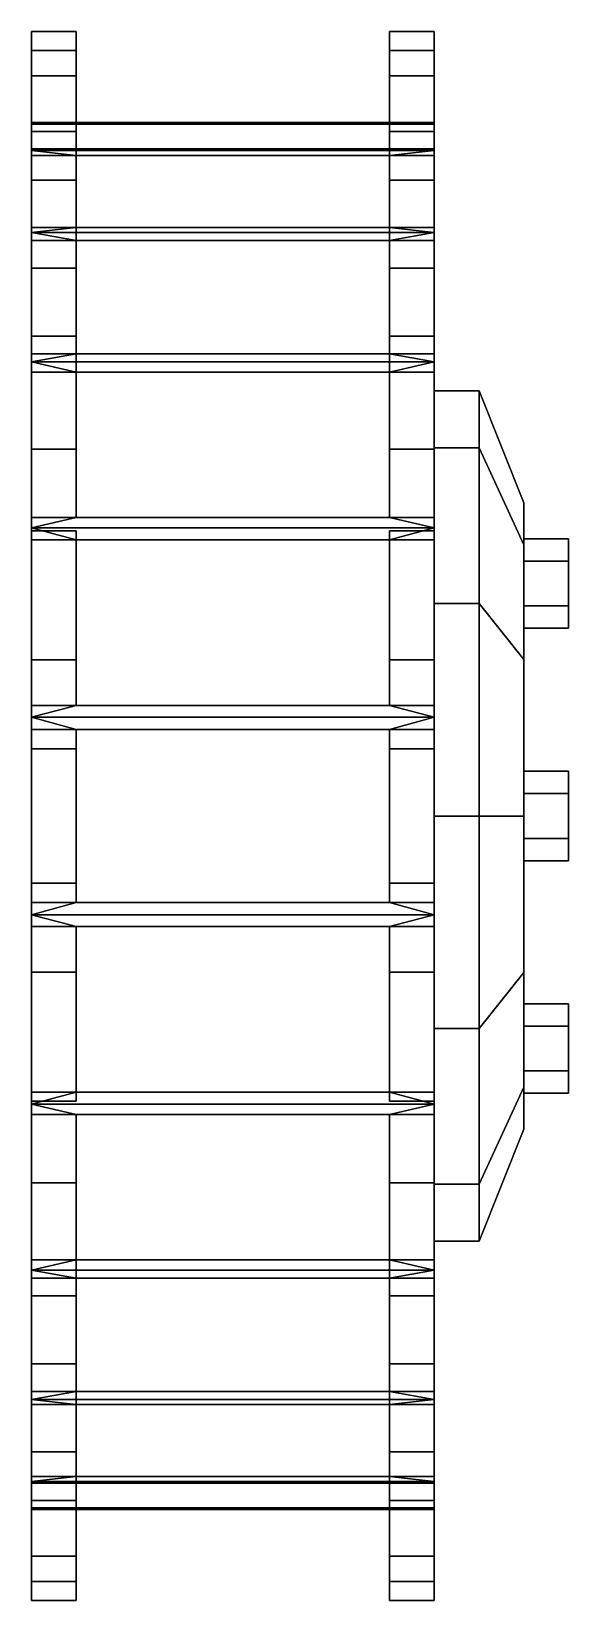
# Model space of a CAD drawing. Extents: x -1.01 to 1.01, y -0.35 to 0.35.
# Drawn here: x 0.77 to 1.01, y -0.351 to 0.351 of the extents above.
import ezdxf

# ---------------------------------------------------------------- set-up
doc = ezdxf.new("R2010")
doc.units = 0
doc.layers.add('WHEELS', color=2, linetype='CONTINUOUS')

msp = doc.modelspace()

# ---------------------------------------------------------------- linework, layer by layer
at = {"layer": 'WHEELS'}
for points in [[(0.77, 0.29822, 0.08191), (0.77, 0.34217, 0.0795), (0.77, 0.35071, 0.02012), (0.77, 0.30922, 0.00543)], [(0.77, 0.35071, 0.02012), (0.77, 0.34217, 0.0795), (0.79, 0.34217, 0.0795), (0.79, 0.35071, 0.02012)], [(0.77, 0.30922, 0.00543), (0.77, 0.35071, 0.02012), (0.79, 0.35071, 0.02012), (0.79, 0.30922, 0.00543)], [(0.79, 0.34217, 0.0795), (0.79, 0.29822, 0.08191), (0.79, 0.30922, 0.00543), (0.79, 0.35071, 0.02012)], [(0.93, 0.29822, 0.08191), (0.93, 0.34217, 0.0795), (0.93, 0.35071, 0.02012), (0.93, 0.30922, 0.00543)], [(0.93, 0.35071, 0.02012), (0.93, 0.34217, 0.0795), (0.95, 0.34217, 0.0795), (0.95, 0.35071, 0.02012)], [(0.93, 0.30922, 0.00543), (0.93, 0.35071, 0.02012), (0.95, 0.35071, 0.02012), (0.95, 0.30922, 0.00543)], [(0.95, 0.34217, 0.0795), (0.95, 0.29822, 0.08191), (0.95, 0.30922, 0.00543), (0.95, 0.35071, 0.02012)], [(0.77, 0.30922, -0.00543), (0.77, 0.35071, -0.02012), (0.77, 0.34217, -0.0795), (0.77, 0.29822, -0.08191)], [(0.77, 0.34217, -0.0795), (0.77, 0.35071, -0.02012), (0.79, 0.35071, -0.02012), (0.79, 0.34217, -0.0795)], [(0.77, 0.35071, -0.02012), (0.77, 0.30922, -0.00543), (0.79, 0.30922, -0.00543), (0.79, 0.35071, -0.02012)], [(0.79, 0.35071, -0.02012), (0.79, 0.30922, -0.00543), (0.79, 0.29822, -0.08191), (0.79, 0.34217, -0.0795)], [(0.93, 0.30922, -0.00543), (0.93, 0.35071, -0.02012), (0.93, 0.34217, -0.0795), (0.93, 0.29822, -0.08191)], [(0.93, 0.35071, -0.02012), (0.93, 0.30922, -0.00543), (0.95, 0.30922, -0.00543), (0.95, 0.35071, -0.02012)], [(0.93, 0.34217, -0.0795), (0.93, 0.35071, -0.02012), (0.95, 0.35071, -0.02012), (0.95, 0.34217, -0.0795)], [(0.95, 0.35071, -0.02012), (0.95, 0.30922, -0.00543), (0.95, 0.29822, -0.08191), (0.95, 0.34217, -0.0795)], [(0.77, 0.29822, -0.08191), (0.77, 0.34217, -0.0795), (0.79, 0.34217, -0.0795), (0.79, 0.29822, -0.08191)], [(0.77, 0.34217, 0.0795), (0.77, 0.29822, 0.08191), (0.79, 0.29822, 0.08191), (0.79, 0.34217, 0.0795)], [(0.93, 0.29822, -0.08191), (0.93, 0.34217, -0.0795), (0.95, 0.34217, -0.0795), (0.95, 0.29822, -0.08191)], [(0.93, 0.34217, 0.0795), (0.93, 0.29822, 0.08191), (0.95, 0.29822, 0.08191), (0.95, 0.34217, 0.0795)], [(0.77, 0.29516, -0.09233), (0.77, 0.33083, -0.11811), (0.77, 0.30591, -0.17268), (0.77, 0.26307, -0.16261)], [(0.77, 0.30591, -0.17268), (0.77, 0.33083, -0.11811), (0.79, 0.33083, -0.11811), (0.79, 0.30591, -0.17268)], [(0.77, 0.33083, -0.11811), (0.77, 0.29516, -0.09233), (0.79, 0.29516, -0.09233), (0.79, 0.33083, -0.11811)], [(0.77, 0.26307, 0.16261), (0.77, 0.30591, 0.17268), (0.77, 0.33083, 0.11811), (0.77, 0.29516, 0.09233)], [(0.77, 0.33083, 0.11811), (0.77, 0.30591, 0.17268), (0.79, 0.30591, 0.17268), (0.79, 0.33083, 0.11811)], [(0.77, 0.29516, 0.09233), (0.77, 0.33083, 0.11811), (0.79, 0.33083, 0.11811), (0.79, 0.29516, 0.09233)], [(0.79, 0.33083, -0.11811), (0.79, 0.29516, -0.09233), (0.79, 0.26307, -0.16261), (0.79, 0.30591, -0.17268)], [(0.79, 0.30591, 0.17268), (0.79, 0.26307, 0.16261), (0.79, 0.29516, 0.09233), (0.79, 0.33083, 0.11811)], [(0.93, 0.29516, -0.09233), (0.93, 0.33083, -0.11811), (0.93, 0.30591, -0.17268), (0.93, 0.26307, -0.16261)], [(0.93, 0.33083, -0.11811), (0.93, 0.29516, -0.09233), (0.95, 0.29516, -0.09233), (0.95, 0.33083, -0.11811)], [(0.93, 0.30591, -0.17268), (0.93, 0.33083, -0.11811), (0.95, 0.33083, -0.11811), (0.95, 0.30591, -0.17268)], [(0.93, 0.26307, 0.16261), (0.93, 0.30591, 0.17268), (0.93, 0.33083, 0.11811), (0.93, 0.29516, 0.09233)], [(0.93, 0.29516, 0.09233), (0.93, 0.33083, 0.11811), (0.95, 0.33083, 0.11811), (0.95, 0.29516, 0.09233)], [(0.93, 0.33083, 0.11811), (0.93, 0.30591, 0.17268), (0.95, 0.30591, 0.17268), (0.95, 0.33083, 0.11811)], [(0.95, 0.33083, -0.11811), (0.95, 0.29516, -0.09233), (0.95, 0.26307, -0.16261), (0.95, 0.30591, -0.17268)], [(0.95, 0.30591, 0.17268), (0.95, 0.26307, 0.16261), (0.95, 0.29516, 0.09233), (0.95, 0.33083, 0.11811)], [(0.77, 0.26079, 0.1676), (0.77, 0.29744, 0.08734), (0.77, 0.31), (0.77, 0.29744, -0.08734)], [(0.77, 0.31), (0.77, 0.30922, 0.00543), (0.79, 0.30922, 0.00543), (0.77, 0.31)], [(0.77, 0.31), (0.79, 0.30922, 0.00543), (0.93, 0.30922, 0.00543), (0.95, 0.31)], [(0.79, 0.30922, -0.00543), (0.77, 0.31), (0.95, 0.31), (0.93, 0.30922, -0.00543)], [(0.77, 0.30922, -0.00543), (0.77, 0.31), (0.77, 0.31), (0.79, 0.30922, -0.00543)], [(0.79, 0.30922, 0.00543), (0.79, 0.29822, 0.08191), (0.93, 0.29822, 0.08191), (0.93, 0.30922, 0.00543)], [(0.79, 0.29822, -0.08191), (0.79, 0.30922, -0.00543), (0.93, 0.30922, -0.00543), (0.93, 0.29822, -0.08191)], [(0.95, 0.31), (0.93, 0.30922, 0.00543), (0.95, 0.30922, 0.00543), (0.95, 0.31)], [(0.93, 0.30922, -0.00543), (0.95, 0.31), (0.95, 0.31), (0.95, 0.30922, -0.00543)], [(0.95, 0.31), (0.95, 0.29744, 0.08734), (0.95, 0.16454, 0.095)], [(0.95, 0.29744, -0.08734), (0.95, 0.31), (0.95, 0.16454, 0.095), (0.95, 0.19)], [(0.77, 0.26307, -0.16261), (0.77, 0.30591, -0.17268), (0.79, 0.30591, -0.17268), (0.79, 0.26307, -0.16261)], [(0.77, 0.30591, 0.17268), (0.77, 0.26307, 0.16261), (0.79, 0.26307, 0.16261), (0.79, 0.30591, 0.17268)], [(0.93, 0.26307, -0.16261), (0.93, 0.30591, -0.17268), (0.95, 0.30591, -0.17268), (0.95, 0.26307, -0.16261)], [(0.93, 0.30591, 0.17268), (0.93, 0.26307, 0.16261), (0.95, 0.26307, 0.16261), (0.95, 0.30591, 0.17268)], [(0.77, 0.29744, -0.08734), (0.77, 0.29822, -0.08191), (0.79, 0.29822, -0.08191), (0.77, 0.29744, -0.08734)], [(0.77, 0.29744, -0.08734), (0.79, 0.29822, -0.08191), (0.93, 0.29822, -0.08191), (0.95, 0.29744, -0.08734)], [(0.79, 0.29822, 0.08191), (0.77, 0.29744, 0.08734), (0.95, 0.29744, 0.08734), (0.93, 0.29822, 0.08191)], [(0.77, 0.29822, 0.08191), (0.77, 0.29744, 0.08734), (0.77, 0.29744, 0.08734), (0.79, 0.29822, 0.08191)], [(0.77, 0.20301, 0.23428), (0.77, 0.26079, 0.1676), (0.77, 0.29744, -0.08734), (0.77, 0.26079, -0.1676)], [(0.79, 0.29516, -0.09233), (0.77, 0.29744, -0.08734), (0.95, 0.29744, -0.08734), (0.93, 0.29516, -0.09233)], [(0.77, 0.29516, -0.09233), (0.77, 0.29744, -0.08734), (0.77, 0.29744, -0.08734), (0.79, 0.29516, -0.09233)], [(0.77, 0.29744, 0.08734), (0.77, 0.29516, 0.09233), (0.79, 0.29516, 0.09233), (0.77, 0.29744, 0.08734)], [(0.77, 0.29744, 0.08734), (0.79, 0.29516, 0.09233), (0.93, 0.29516, 0.09233), (0.95, 0.29744, 0.08734)], [(0.79, 0.26307, -0.16261), (0.79, 0.29516, -0.09233), (0.93, 0.29516, -0.09233), (0.93, 0.26307, -0.16261)], [(0.79, 0.29516, 0.09233), (0.79, 0.26307, 0.16261), (0.93, 0.26307, 0.16261), (0.93, 0.29516, 0.09233)], [(0.95, 0.29744, -0.08734), (0.93, 0.29822, -0.08191), (0.95, 0.29822, -0.08191), (0.95, 0.29744, -0.08734)], [(0.93, 0.29822, 0.08191), (0.95, 0.29744, 0.08734), (0.95, 0.29744, 0.08734), (0.95, 0.29822, 0.08191)], [(0.93, 0.29516, -0.09233), (0.95, 0.29744, -0.08734), (0.95, 0.29744, -0.08734), (0.95, 0.29516, -0.09233)], [(0.95, 0.29744, 0.08734), (0.93, 0.29516, 0.09233), (0.95, 0.29516, 0.09233), (0.95, 0.29744, 0.08734)], [(0.95, 0.26079, -0.1676), (0.95, 0.29744, -0.08734), (0.95, 0.19), (0.95, 0.16454, -0.095)], [(0.95, 0.29744, 0.08734), (0.95, 0.26079, 0.1676), (0.95, 0.16454, 0.095)], [(0.77, 0.2572, -0.17175), (0.77, 0.28416, -0.20653), (0.77, 0.24487, -0.25187), (0.77, 0.2066, -0.23014)], [(0.77, 0.24487, -0.25187), (0.77, 0.28416, -0.20653), (0.79, 0.28416, -0.20653), (0.79, 0.24487, -0.25187)], [(0.77, 0.28416, -0.20653), (0.77, 0.2572, -0.17175), (0.79, 0.2572, -0.17175), (0.79, 0.28416, -0.20653)], [(0.77, 0.2066, 0.23014), (0.77, 0.24487, 0.25187), (0.77, 0.28416, 0.20653), (0.77, 0.2572, 0.17175)], [(0.77, 0.28416, 0.20653), (0.77, 0.24487, 0.25187), (0.79, 0.24487, 0.25187), (0.79, 0.28416, 0.20653)], [(0.77, 0.2572, 0.17175), (0.77, 0.28416, 0.20653), (0.79, 0.28416, 0.20653), (0.79, 0.2572, 0.17175)], [(0.79, 0.28416, -0.20653), (0.79, 0.2572, -0.17175), (0.79, 0.2066, -0.23014), (0.79, 0.24487, -0.25187)], [(0.79, 0.24487, 0.25187), (0.79, 0.2066, 0.23014), (0.79, 0.2572, 0.17175), (0.79, 0.28416, 0.20653)], [(0.93, 0.2572, -0.17175), (0.93, 0.28416, -0.20653), (0.93, 0.24487, -0.25187), (0.93, 0.2066, -0.23014)], [(0.93, 0.28416, -0.20653), (0.93, 0.2572, -0.17175), (0.95, 0.2572, -0.17175), (0.95, 0.28416, -0.20653)], [(0.93, 0.24487, -0.25187), (0.93, 0.28416, -0.20653), (0.95, 0.28416, -0.20653), (0.95, 0.24487, -0.25187)], [(0.93, 0.2066, 0.23014), (0.93, 0.24487, 0.25187), (0.93, 0.28416, 0.20653), (0.93, 0.2572, 0.17175)], [(0.93, 0.2572, 0.17175), (0.93, 0.28416, 0.20653), (0.95, 0.28416, 0.20653), (0.95, 0.2572, 0.17175)], [(0.93, 0.28416, 0.20653), (0.93, 0.24487, 0.25187), (0.95, 0.24487, 0.25187), (0.95, 0.28416, 0.20653)], [(0.95, 0.28416, -0.20653), (0.95, 0.2572, -0.17175), (0.95, 0.2066, -0.23014), (0.95, 0.24487, -0.25187)], [(0.95, 0.24487, 0.25187), (0.95, 0.2066, 0.23014), (0.95, 0.2572, 0.17175), (0.95, 0.28416, 0.20653)], [(0.77, 0.26079, -0.1676), (0.77, 0.26307, -0.16261), (0.79, 0.26307, -0.16261), (0.77, 0.26079, -0.1676)], [(0.77, 0.26079, -0.1676), (0.79, 0.26307, -0.16261), (0.93, 0.26307, -0.16261), (0.95, 0.26079, -0.1676)], [(0.79, 0.26307, 0.16261), (0.77, 0.26079, 0.1676), (0.95, 0.26079, 0.1676), (0.93, 0.26307, 0.16261)], [(0.77, 0.26307, 0.16261), (0.77, 0.26079, 0.1676), (0.77, 0.26079, 0.1676), (0.79, 0.26307, 0.16261)], [(0.77, 0.12878, 0.28199), (0.77, 0.20301, 0.23428), (0.77, 0.26079, -0.1676), (0.77, 0.20301, -0.23428)], [(0.79, 0.2572, -0.17175), (0.77, 0.26079, -0.1676), (0.95, 0.26079, -0.1676), (0.93, 0.2572, -0.17175)], [(0.77, 0.2572, -0.17175), (0.77, 0.26079, -0.1676), (0.77, 0.26079, -0.1676), (0.79, 0.2572, -0.17175)], [(0.77, 0.26079, 0.1676), (0.77, 0.2572, 0.17175), (0.79, 0.2572, 0.17175), (0.77, 0.26079, 0.1676)], [(0.77, 0.26079, 0.1676), (0.79, 0.2572, 0.17175), (0.93, 0.2572, 0.17175), (0.95, 0.26079, 0.1676)], [(0.95, 0.26079, -0.1676), (0.93, 0.26307, -0.16261), (0.95, 0.26307, -0.16261), (0.95, 0.26079, -0.1676)], [(0.93, 0.26307, 0.16261), (0.95, 0.26079, 0.1676), (0.95, 0.26079, 0.1676), (0.95, 0.26307, 0.16261)], [(0.93, 0.2572, -0.17175), (0.95, 0.26079, -0.1676), (0.95, 0.26079, -0.1676), (0.95, 0.2572, -0.17175)], [(0.95, 0.26079, 0.1676), (0.93, 0.2572, 0.17175), (0.95, 0.2572, 0.17175), (0.95, 0.26079, 0.1676)], [(0.95, 0.20301, -0.23428), (0.95, 0.26079, -0.1676), (0.95, 0.16454, -0.095), (0.95, 0.095, -0.16454)], [(0.95, 0.26079, 0.1676), (0.95, 0.20301, 0.23428), (0.95, 0.095, 0.16454), (0.95, 0.16454, 0.095)], [(0.79, 0.2066, -0.23014), (0.79, 0.2572, -0.17175), (0.93, 0.2572, -0.17175), (0.93, 0.2066, -0.23014)], [(0.79, 0.2572, 0.17175), (0.79, 0.2066, 0.23014), (0.93, 0.2066, 0.23014), (0.93, 0.2572, 0.17175)], [(0.77, 0.2066, -0.23014), (0.77, 0.24487, -0.25187), (0.79, 0.24487, -0.25187), (0.79, 0.2066, -0.23014)], [(0.77, 0.24487, 0.25187), (0.77, 0.2066, 0.23014), (0.79, 0.2066, 0.23014), (0.79, 0.24487, 0.25187)], [(0.93, 0.2066, -0.23014), (0.93, 0.24487, -0.25187), (0.95, 0.24487, -0.25187), (0.95, 0.2066, -0.23014)], [(0.93, 0.24487, 0.25187), (0.93, 0.2066, 0.23014), (0.95, 0.2066, 0.23014), (0.95, 0.24487, 0.25187)], [(0.77, 0.19839, -0.23725), (0.77, 0.21446, -0.27822), (0.77, 0.16399, -0.31066), (0.77, 0.13339, -0.27902)], [(0.77, 0.16399, -0.31066), (0.77, 0.21446, -0.27822), (0.79, 0.21446, -0.27822), (0.79, 0.16399, -0.31066)], [(0.77, 0.21446, -0.27822), (0.77, 0.19839, -0.23725), (0.79, 0.19839, -0.23725), (0.79, 0.21446, -0.27822)], [(0.77, 0.13339, 0.27902), (0.77, 0.16399, 0.31066), (0.77, 0.21446, 0.27822), (0.77, 0.19839, 0.23725)], [(0.77, 0.21446, 0.27822), (0.77, 0.16399, 0.31066), (0.79, 0.16399, 0.31066), (0.79, 0.21446, 0.27822)], [(0.77, 0.19839, 0.23725), (0.77, 0.21446, 0.27822), (0.79, 0.21446, 0.27822), (0.79, 0.19839, 0.23725)], [(0.79, 0.21446, -0.27822), (0.79, 0.19839, -0.23725), (0.79, 0.13339, -0.27902), (0.79, 0.16399, -0.31066)], [(0.79, 0.16399, 0.31066), (0.79, 0.13339, 0.27902), (0.79, 0.19839, 0.23725), (0.79, 0.21446, 0.27822)], [(0.93, 0.19839, -0.23725), (0.93, 0.21446, -0.27822), (0.93, 0.16399, -0.31066), (0.93, 0.13339, -0.27902)], [(0.93, 0.21446, -0.27822), (0.93, 0.19839, -0.23725), (0.95, 0.19839, -0.23725), (0.95, 0.21446, -0.27822)], [(0.93, 0.16399, -0.31066), (0.93, 0.21446, -0.27822), (0.95, 0.21446, -0.27822), (0.95, 0.16399, -0.31066)], [(0.93, 0.13339, 0.27902), (0.93, 0.16399, 0.31066), (0.93, 0.21446, 0.27822), (0.93, 0.19839, 0.23725)], [(0.93, 0.19839, 0.23725), (0.93, 0.21446, 0.27822), (0.95, 0.21446, 0.27822), (0.95, 0.19839, 0.23725)], [(0.93, 0.21446, 0.27822), (0.93, 0.16399, 0.31066), (0.95, 0.16399, 0.31066), (0.95, 0.21446, 0.27822)], [(0.95, 0.21446, -0.27822), (0.95, 0.19839, -0.23725), (0.95, 0.13339, -0.27902), (0.95, 0.16399, -0.31066)], [(0.95, 0.16399, 0.31066), (0.95, 0.13339, 0.27902), (0.95, 0.19839, 0.23725), (0.95, 0.21446, 0.27822)], [(0.77, 0.20301, -0.23428), (0.77, 0.2066, -0.23014), (0.79, 0.2066, -0.23014), (0.77, 0.20301, -0.23428)], [(0.77, 0.20301, -0.23428), (0.79, 0.2066, -0.23014), (0.93, 0.2066, -0.23014), (0.95, 0.20301, -0.23428)], [(0.79, 0.2066, 0.23014), (0.77, 0.20301, 0.23428), (0.95, 0.20301, 0.23428), (0.93, 0.2066, 0.23014)], [(0.77, 0.2066, 0.23014), (0.77, 0.20301, 0.23428), (0.77, 0.20301, 0.23428), (0.79, 0.2066, 0.23014)], [(0.95, 0.20301, -0.23428), (0.93, 0.2066, -0.23014), (0.95, 0.2066, -0.23014), (0.95, 0.20301, -0.23428)], [(0.93, 0.2066, 0.23014), (0.95, 0.20301, 0.23428), (0.95, 0.20301, 0.23428), (0.95, 0.2066, 0.23014)], [(0.77, 0.04412, 0.30684), (0.77, 0.12878, 0.28199), (0.77, 0.20301, -0.23428), (0.77, 0.12878, -0.28199)], [(0.79, 0.19839, -0.23725), (0.77, 0.20301, -0.23428), (0.95, 0.20301, -0.23428), (0.93, 0.19839, -0.23725)], [(0.77, 0.19839, -0.23725), (0.77, 0.20301, -0.23428), (0.77, 0.20301, -0.23428), (0.79, 0.19839, -0.23725)], [(0.77, 0.20301, 0.23428), (0.77, 0.19839, 0.23725), (0.79, 0.19839, 0.23725), (0.77, 0.20301, 0.23428)], [(0.77, 0.20301, 0.23428), (0.79, 0.19839, 0.23725), (0.93, 0.19839, 0.23725), (0.95, 0.20301, 0.23428)], [(0.79, 0.13339, -0.27902), (0.79, 0.19839, -0.23725), (0.93, 0.19839, -0.23725), (0.93, 0.13339, -0.27902)], [(0.79, 0.19839, 0.23725), (0.79, 0.13339, 0.27902), (0.93, 0.13339, 0.27902), (0.93, 0.19839, 0.23725)], [(0.93, 0.19839, -0.23725), (0.95, 0.20301, -0.23428), (0.95, 0.20301, -0.23428), (0.95, 0.19839, -0.23725)], [(0.95, 0.20301, 0.23428), (0.93, 0.19839, 0.23725), (0.95, 0.19839, 0.23725), (0.95, 0.20301, 0.23428)], [(0.95, 0.12878, -0.28199), (0.95, 0.20301, -0.23428), (0.95, 0.095, -0.16454), (0.95, 0, -0.19)], [(0.95, 0.20301, 0.23428), (0.95, 0.12878, 0.28199), (0.95, 0.095, 0.16454)], [(0.95, 0.19), (0.95, 0.16454, 0.095), (0.97, 0.16454, 0.095), (0.97, 0.19)], [(0.95, 0.16454, -0.095), (0.95, 0.19), (0.97, 0.19), (0.97, 0.16454, -0.095)], [(0.97, 0.19), (0.97, 0.16454, 0.095), (0.99, 0.12124, 0.07), (0.99, 0.14)], [(0.97, 0.16454, -0.095), (0.97, 0.19), (0.99, 0.14), (0.99, 0.12124, -0.07)], [(0.77, 0.13339, -0.27902), (0.77, 0.16399, -0.31066), (0.79, 0.16399, -0.31066), (0.79, 0.13339, -0.27902)], [(0.77, 0.16399, 0.31066), (0.77, 0.13339, 0.27902), (0.79, 0.13339, 0.27902), (0.79, 0.16399, 0.31066)], [(0.93, 0.13339, -0.27902), (0.93, 0.16399, -0.31066), (0.95, 0.16399, -0.31066), (0.95, 0.13339, -0.27902)], [(0.93, 0.16399, 0.31066), (0.93, 0.13339, 0.27902), (0.95, 0.13339, 0.27902), (0.95, 0.16399, 0.31066)], [(0.95, 0.095, -0.16454), (0.95, 0.16454, -0.095), (0.97, 0.16454, -0.095), (0.97, 0.095, -0.16454)], [(0.95, 0.16454, 0.095), (0.95, 0.095, 0.16454), (0.97, 0.095, 0.16454), (0.97, 0.16454, 0.095)], [(0.97, 0.095, -0.16454), (0.97, 0.16454, -0.095), (0.99, 0.12124, -0.07), (0.99, 0.07, -0.12124)], [(0.97, 0.16454, 0.095), (0.97, 0.095, 0.16454), (0.99, 0.07, 0.12124), (0.99, 0.12124, 0.07)], [(0.77, 0.12878, -0.28199), (0.77, 0.13339, -0.27902), (0.79, 0.13339, -0.27902), (0.77, 0.12878, -0.28199)], [(0.77, 0.12878, -0.28199), (0.79, 0.13339, -0.27902), (0.93, 0.13339, -0.27902), (0.95, 0.12878, -0.28199)], [(0.79, 0.13339, 0.27902), (0.77, 0.12878, 0.28199), (0.95, 0.12878, 0.28199), (0.93, 0.13339, 0.27902)], [(0.77, 0.13339, 0.27902), (0.77, 0.12878, 0.28199), (0.77, 0.12878, 0.28199), (0.79, 0.13339, 0.27902)], [(0.95, 0.12878, -0.28199), (0.93, 0.13339, -0.27902), (0.95, 0.13339, -0.27902), (0.95, 0.12878, -0.28199)], [(0.93, 0.13339, 0.27902), (0.95, 0.12878, 0.28199), (0.95, 0.12878, 0.28199), (0.95, 0.13339, 0.27902)], [(0.99, 0.14), (0.99, 0.14), (0.99, 0.12392, 0.06), (0.99, 0.11392, 0.04268)], [(0.99, 0.11392, -0.04268), (0.99, 0.11392, -0.04268), (0.99, 0.14), (0.99, 0.11392, 0.04268)], [(0.99, 0.14), (0.99, 0.14), (0.99, 0.11392, -0.04268), (0.99, 0.12392, -0.06)], [(0.77, -0.04412, 0.30684), (0.77, 0.04412, 0.30684), (0.77, 0.12878, -0.28199), (0.77, 0.04412, -0.30684)], [(0.79, 0.12351, -0.28353), (0.77, 0.12878, -0.28199), (0.95, 0.12878, -0.28199), (0.93, 0.12351, -0.28353)], [(0.77, 0.12351, -0.28353), (0.77, 0.12878, -0.28199), (0.77, 0.12878, -0.28199), (0.79, 0.12351, -0.28353)], [(0.77, 0.12878, 0.28199), (0.77, 0.12351, 0.28353), (0.79, 0.12351, 0.28353), (0.77, 0.12878, 0.28199)], [(0.77, 0.12878, 0.28199), (0.79, 0.12351, 0.28353), (0.93, 0.12351, 0.28353), (0.95, 0.12878, 0.28199)], [(0.77, 0.12351, -0.28353), (0.77, 0.12739, -0.32737), (0.77, 0.06982, -0.34427), (0.77, 0.04938, -0.3053)], [(0.77, 0.06982, -0.34427), (0.77, 0.12739, -0.32737), (0.79, 0.12739, -0.32737), (0.79, 0.06982, -0.34427)], [(0.77, 0.12739, -0.32737), (0.77, 0.12351, -0.28353), (0.79, 0.12351, -0.28353), (0.79, 0.12739, -0.32737)], [(0.77, 0.04938, 0.3053), (0.77, 0.06982, 0.34427), (0.77, 0.12739, 0.32737), (0.77, 0.12351, 0.28353)], [(0.77, 0.12739, 0.32737), (0.77, 0.06982, 0.34427), (0.79, 0.06982, 0.34427), (0.79, 0.12739, 0.32737)], [(0.77, 0.12351, 0.28353), (0.77, 0.12739, 0.32737), (0.79, 0.12739, 0.32737), (0.79, 0.12351, 0.28353)], [(0.79, 0.12739, -0.32737), (0.79, 0.12351, -0.28353), (0.79, 0.04938, -0.3053), (0.79, 0.06982, -0.34427)], [(0.79, 0.06982, 0.34427), (0.79, 0.04938, 0.3053), (0.79, 0.12351, 0.28353), (0.79, 0.12739, 0.32737)], [(0.93, 0.12351, -0.28353), (0.95, 0.12878, -0.28199), (0.95, 0.12878, -0.28199), (0.95, 0.12351, -0.28353)], [(0.95, 0.12878, 0.28199), (0.93, 0.12351, 0.28353), (0.95, 0.12351, 0.28353), (0.95, 0.12878, 0.28199)], [(0.93, 0.12351, -0.28353), (0.93, 0.12739, -0.32737), (0.93, 0.06982, -0.34427), (0.93, 0.04938, -0.3053)], [(0.93, 0.12739, -0.32737), (0.93, 0.12351, -0.28353), (0.95, 0.12351, -0.28353), (0.95, 0.12739, -0.32737)], [(0.93, 0.06982, -0.34427), (0.93, 0.12739, -0.32737), (0.95, 0.12739, -0.32737), (0.95, 0.06982, -0.34427)], [(0.93, 0.04938, 0.3053), (0.93, 0.06982, 0.34427), (0.93, 0.12739, 0.32737), (0.93, 0.12351, 0.28353)], [(0.93, 0.12351, 0.28353), (0.93, 0.12739, 0.32737), (0.95, 0.12739, 0.32737), (0.95, 0.12351, 0.28353)], [(0.93, 0.12739, 0.32737), (0.93, 0.06982, 0.34427), (0.95, 0.06982, 0.34427), (0.95, 0.12739, 0.32737)], [(0.95, 0.04412, -0.30684), (0.95, 0.12878, -0.28199), (0.95, 0, -0.19)], [(0.95, 0.12878, 0.28199), (0.95, 0.04412, 0.30684), (0.95, 0.095, 0.16454)], [(0.95, 0.12739, -0.32737), (0.95, 0.12351, -0.28353), (0.95, 0.04938, -0.3053), (0.95, 0.06982, -0.34427)], [(0.95, 0.06982, 0.34427), (0.95, 0.04938, 0.3053), (0.95, 0.12351, 0.28353), (0.95, 0.12739, 0.32737)], [(0.79, 0.04938, -0.3053), (0.79, 0.12351, -0.28353), (0.93, 0.12351, -0.28353), (0.93, 0.04938, -0.3053)], [(0.79, 0.12351, 0.28353), (0.79, 0.04938, 0.3053), (0.93, 0.04938, 0.3053), (0.93, 0.12351, 0.28353)], [(0.99, 0.11392, -0.07732), (0.99, 0.12392, -0.06), (1.01, 0.12392, -0.06), (1.01, 0.11392, -0.07732)], [(0.99, 0.12392, -0.06), (0.99, 0.11392, -0.04268), (1.01, 0.11392, -0.04268), (1.01, 0.12392, -0.06)], [(0.99, 0.12124, -0.07), (0.99, 0.12124, -0.07), (0.99, 0.12392, -0.06), (0.99, 0.11392, -0.07732)], [(0.99, 0.11392, 0.04268), (0.99, 0.12392, 0.06), (1.01, 0.12392, 0.06), (1.01, 0.11392, 0.04268)], [(0.99, 0.12392, 0.06), (0.99, 0.11392, 0.07732), (1.01, 0.11392, 0.07732), (1.01, 0.12392, 0.06)], [(0.99, 0.12124, 0.07), (0.99, 0.12124, 0.07), (0.99, 0.11392, 0.07732), (0.99, 0.12392, 0.06)], [(1.01, 0.11392, -0.07732), (1.01, 0.12392, -0.06), (1.01, 0.11392, -0.04268), (1.01, 0.09392, -0.07732)], [(1.01, 0.12392, 0.06), (1.01, 0.11392, 0.07732), (1.01, 0.09392, 0.07732), (1.01, 0.11392, 0.04268)], [(0.99, 0.09392, -0.04268), (0.99, 0.11392, -0.04268), (0.99, 0.11392, 0.04268), (0.99, 0.09392, 0.04268)], [(0.99, 0.07, -0.12124), (0.99, 0.07, -0.12124), (0.99, 0.11392, -0.07732), (0.99, 0.09392, -0.07732)], [(0.99, 0.09392, -0.07732), (0.99, 0.11392, -0.07732), (1.01, 0.11392, -0.07732), (1.01, 0.09392, -0.07732)], [(0.99, 0.11392, -0.04268), (0.99, 0.09392, -0.04268), (1.01, 0.09392, -0.04268), (1.01, 0.11392, -0.04268)], [(0.99, 0.07, 0.12124), (0.99, 0.07, 0.12124), (0.99, 0.09392, 0.07732), (0.99, 0.11392, 0.07732)], [(0.99, 0.11392, 0.07732), (0.99, 0.09392, 0.07732), (1.01, 0.09392, 0.07732), (1.01, 0.11392, 0.07732)], [(0.99, 0.09392, 0.04268), (0.99, 0.11392, 0.04268), (1.01, 0.11392, 0.04268), (1.01, 0.09392, 0.04268)], [(1.01, 0.09392, -0.07732), (1.01, 0.11392, -0.04268), (1.01, 0.09392, -0.04268), (1.01, 0.08392, -0.06)], [(1.01, 0.11392, 0.04268), (1.01, 0.09392, 0.07732), (1.01, 0.08392, 0.06), (1.01, 0.09392, 0.04268)], [(0.95, 0, -0.19), (0.95, 0.095, -0.16454), (0.97, 0.095, -0.16454), (0.97, 0, -0.19)], [(0.95, 0.04412, 0.30684), (0.95, -0.04412, 0.30684), (0.95, 0, 0.19), (0.95, 0.095, 0.16454)], [(0.95, 0.095, 0.16454), (0.95, 0, 0.19), (0.97, 0, 0.19), (0.97, 0.095, 0.16454)], [(0.97, 0, -0.19), (0.97, 0.095, -0.16454), (0.99, 0.07, -0.12124), (0.99, 0, -0.14)], [(0.97, 0.095, 0.16454), (0.97, 0, 0.19), (0.99, 0, 0.14), (0.99, 0.07, 0.12124)], [(0.99, 0.09392, 0.04268), (0.99, 0.08392, 0.06), (0.99, 0.08392, -0.06), (0.99, 0.09392, -0.04268)], [(0.99, 0.02, -0.12), (0.99, 0.02, -0.12), (0.99, 0.07, -0.12124), (0.99, 0.09392, -0.07732)], [(0.99, 0.01, -0.10268), (0.99, 0.02, -0.12), (0.99, 0.09392, -0.07732), (0.99, 0.08392, -0.06)], [(0.99, 0.09392, -0.04268), (0.99, 0.08392, -0.06), (1.01, 0.08392, -0.06), (1.01, 0.09392, -0.04268)], [(0.99, 0.08392, -0.06), (0.99, 0.09392, -0.07732), (1.01, 0.09392, -0.07732), (1.01, 0.08392, -0.06)], [(0.99, 0.08392, 0.06), (0.99, 0.09392, 0.07732), (0.99, 0.02, 0.12), (0.99, 0.01, 0.10268)], [(0.99, 0.09392, 0.07732), (0.99, 0.09392, 0.07732), (0.99, 0.07, 0.12124), (0.99, 0.02, 0.12)], [(0.99, 0.09392, 0.07732), (0.99, 0.08392, 0.06), (1.01, 0.08392, 0.06), (1.01, 0.09392, 0.07732)], [(0.99, 0.08392, 0.06), (0.99, 0.09392, 0.04268), (1.01, 0.09392, 0.04268), (1.01, 0.08392, 0.06)], [(0.99, 0.01, -0.10268), (0.99, 0.08392, -0.06), (0.99, -0.09392, 0.04268), (0.99, -0.09392, -0.04268)], [(0.99, 0.08392, -0.06), (0.99, 0.08392, 0.06), (0.99, 0.01, 0.10268), (0.99, -0.09392, 0.04268)], [(0.77, 0.04938, -0.3053), (0.77, 0.06982, -0.34427), (0.79, 0.06982, -0.34427), (0.79, 0.04938, -0.3053)], [(0.77, 0.06982, 0.34427), (0.77, 0.04938, 0.3053), (0.79, 0.04938, 0.3053), (0.79, 0.06982, 0.34427)], [(0.93, 0.04938, -0.3053), (0.93, 0.06982, -0.34427), (0.95, 0.06982, -0.34427), (0.95, 0.04938, -0.3053)], [(0.93, 0.06982, 0.34427), (0.93, 0.04938, 0.3053), (0.95, 0.04938, 0.3053), (0.95, 0.06982, 0.34427)], [(0.99, 0.07, -0.12124), (0.99, 0.07, -0.12124), (0.99, 0.02, -0.12), (0.99, 0.01, -0.13732)], [(0.99, 0.07, 0.12124), (0.99, 0.07, 0.12124), (0.99, 0.01, 0.13732), (0.99, 0.02, 0.12)], [(0.77, 0.04412, -0.30684), (0.77, 0.04938, -0.3053), (0.79, 0.04938, -0.3053), (0.77, 0.04412, -0.30684)], [(0.77, 0.04412, -0.30684), (0.79, 0.04938, -0.3053), (0.93, 0.04938, -0.3053), (0.95, 0.04412, -0.30684)], [(0.79, 0.04938, 0.3053), (0.77, 0.04412, 0.30684), (0.95, 0.04412, 0.30684), (0.93, 0.04938, 0.3053)], [(0.77, 0.04938, 0.3053), (0.77, 0.04412, 0.30684), (0.77, 0.04412, 0.30684), (0.79, 0.04938, 0.3053)], [(0.95, 0.04412, -0.30684), (0.93, 0.04938, -0.3053), (0.95, 0.04938, -0.3053), (0.95, 0.04412, -0.30684)], [(0.93, 0.04938, 0.3053), (0.95, 0.04412, 0.30684), (0.95, 0.04412, 0.30684), (0.95, 0.04938, 0.3053)], [(0.77, -0.12878, 0.28199), (0.77, -0.04412, 0.30684), (0.77, 0.04412, -0.30684), (0.77, -0.04412, -0.30684)], [(0.77, 0.03863, -0.30684), (0.77, 0.04412, -0.30684), (0.77, 0.04412, -0.30684), (0.79, 0.03863, -0.30684)], [(0.79, 0.03863, -0.30684), (0.77, 0.04412, -0.30684), (0.95, 0.04412, -0.30684), (0.93, 0.03863, -0.30684)], [(0.77, 0.04412, 0.30684), (0.77, 0.03863, 0.30684), (0.79, 0.03863, 0.30684), (0.77, 0.04412, 0.30684)], [(0.77, 0.04412, 0.30684), (0.79, 0.03863, 0.30684), (0.93, 0.03863, 0.30684), (0.95, 0.04412, 0.30684)], [(0.93, 0.03863, -0.30684), (0.95, 0.04412, -0.30684), (0.95, 0.04412, -0.30684), (0.95, 0.03863, -0.30684)], [(0.95, 0.04412, 0.30684), (0.93, 0.03863, 0.30684), (0.95, 0.03863, 0.30684), (0.95, 0.04412, 0.30684)], [(0.95, -0.04412, -0.30684), (0.95, 0.04412, -0.30684), (0.95, 0, -0.19), (0.95, -0.095, -0.16454)], [(0.77, 0.03863, -0.30684), (0.77, 0.03, -0.35), (0.77, -0.03, -0.35), (0.77, -0.03863, -0.30684)], [(0.77, 0.03, -0.35), (0.77, 0.03863, -0.30684), (0.79, 0.03863, -0.30684), (0.79, 0.03, -0.35)], [(0.77, -0.03863, 0.30684), (0.77, -0.03, 0.35), (0.77, 0.03, 0.35), (0.77, 0.03863, 0.30684)], [(0.77, 0.03863, 0.30684), (0.77, 0.03, 0.35), (0.79, 0.03, 0.35), (0.79, 0.03863, 0.30684)], [(0.79, -0.03863, -0.30684), (0.79, 0.03863, -0.30684), (0.93, 0.03863, -0.30684), (0.93, -0.03863, -0.30684)], [(0.79, 0.03, -0.35), (0.79, 0.03863, -0.30684), (0.79, -0.03863, -0.30684), (0.79, -0.03, -0.35)], [(0.79, -0.03, 0.35), (0.79, -0.03863, 0.30684), (0.79, 0.03863, 0.30684), (0.79, 0.03, 0.35)], [(0.79, 0.03863, 0.30684), (0.79, -0.03863, 0.30684), (0.93, -0.03863, 0.30684), (0.93, 0.03863, 0.30684)], [(0.93, 0.03, -0.35), (0.93, 0.03863, -0.30684), (0.95, 0.03863, -0.30684), (0.95, 0.03, -0.35)], [(0.93, 0.03863, -0.30684), (0.93, 0.03, -0.35), (0.93, -0.03, -0.35), (0.93, -0.03863, -0.30684)], [(0.93, -0.03863, 0.30684), (0.93, -0.03, 0.35), (0.93, 0.03, 0.35), (0.93, 0.03863, 0.30684)], [(0.93, 0.03863, 0.30684), (0.93, 0.03, 0.35), (0.95, 0.03, 0.35), (0.95, 0.03863, 0.30684)], [(0.95, 0.03, -0.35), (0.95, 0.03863, -0.30684), (0.95, -0.03863, -0.30684), (0.95, -0.03, -0.35)], [(0.95, -0.03, 0.35), (0.95, -0.03863, 0.30684), (0.95, 0.03863, 0.30684), (0.95, 0.03, 0.35)], [(0.77, -0.03, -0.35), (0.77, 0.03, -0.35), (0.79, 0.03, -0.35), (0.79, -0.03, -0.35)], [(0.77, 0.03, 0.35), (0.77, -0.03, 0.35), (0.79, -0.03, 0.35), (0.79, 0.03, 0.35)], [(0.93, -0.03, -0.35), (0.93, 0.03, -0.35), (0.95, 0.03, -0.35), (0.95, -0.03, -0.35)], [(0.93, 0.03, 0.35), (0.93, -0.03, 0.35), (0.95, -0.03, 0.35), (0.95, 0.03, 0.35)], [(0.99, 0.01, -0.13732), (0.99, 0.02, -0.12), (1.01, 0.02, -0.12), (1.01, 0.01, -0.13732)], [(0.99, 0.02, -0.12), (0.99, 0.01, -0.10268), (1.01, 0.01, -0.10268), (1.01, 0.02, -0.12)], [(0.99, 0.01, 0.10268), (0.99, 0.02, 0.12), (1.01, 0.02, 0.12), (1.01, 0.01, 0.10268)], [(0.99, 0.02, 0.12), (0.99, 0.01, 0.13732), (1.01, 0.01, 0.13732), (1.01, 0.02, 0.12)], [(1.01, -0.01, -0.13732), (1.01, 0.01, -0.13732), (1.01, 0.02, -0.12), (1.01, -0.02, -0.12)], [(1.01, -0.02, -0.12), (1.01, 0.02, -0.12), (1.01, 0.01, -0.10268), (1.01, -0.01, -0.10268)], [(1.01, 0.02, 0.12), (1.01, -0.02, 0.12), (1.01, -0.01, 0.10268), (1.01, 0.01, 0.10268)], [(1.01, 0.01, 0.13732), (1.01, -0.01, 0.13732), (1.01, -0.02, 0.12), (1.01, 0.02, 0.12)], [(0.99, -0.01, -0.10268), (0.99, 0.01, -0.10268), (0.99, -0.09392, -0.04268), (0.99, -0.08392, -0.06)], [(0.99, -0.01, -0.13732), (0.99, 0.01, -0.13732), (1.01, 0.01, -0.13732), (1.01, -0.01, -0.13732)], [(0.99, 0.01, -0.10268), (0.99, -0.01, -0.10268), (1.01, -0.01, -0.10268), (1.01, 0.01, -0.10268)], [(0.99, 0, -0.14), (0.99, 0, -0.14), (0.99, 0.01, -0.13732), (0.99, -0.01, -0.13732)], [(0.99, -0.08392, 0.06), (0.99, -0.09392, 0.04268), (0.99, 0.01, 0.10268), (0.99, -0.01, 0.10268)], [(0.99, 0, 0.14), (0.99, 0, 0.14), (0.99, -0.01, 0.13732), (0.99, 0.01, 0.13732)], [(0.99, -0.01, 0.10268), (0.99, 0.01, 0.10268), (1.01, 0.01, 0.10268), (1.01, -0.01, 0.10268)], [(0.99, 0.01, 0.13732), (0.99, -0.01, 0.13732), (1.01, -0.01, 0.13732), (1.01, 0.01, 0.13732)], [(0.95, -0.095, -0.16454), (0.95, 0, -0.19), (0.97, 0, -0.19), (0.97, -0.095, -0.16454)], [(0.95, -0.12878, 0.28199), (0.95, -0.20301, 0.23428), (0.95, -0.095, 0.16454), (0.95, 0, 0.19)], [(0.95, -0.04412, 0.30684), (0.95, -0.12878, 0.28199), (0.95, 0, 0.19)], [(0.95, 0, 0.19), (0.95, -0.095, 0.16454), (0.97, -0.095, 0.16454), (0.97, 0, 0.19)], [(0.97, -0.095, -0.16454), (0.97, 0, -0.19), (0.99, 0, -0.14), (0.99, -0.07, -0.12124)], [(0.97, 0, 0.19), (0.97, -0.095, 0.16454), (0.99, -0.07, 0.12124), (0.99, 0, 0.14)], [(0.99, -0.07, -0.12124), (0.99, -0.07, -0.12124), (0.99, -0.01, -0.13732), (0.99, -0.02, -0.12)], [(0.99, -0.08392, -0.06), (0.99, -0.09392, -0.07732), (0.99, -0.02, -0.12), (0.99, -0.01, -0.10268)], [(0.99, -0.02, -0.12), (0.99, -0.01, -0.13732), (1.01, -0.01, -0.13732), (1.01, -0.02, -0.12)], [(0.99, -0.01, -0.10268), (0.99, -0.02, -0.12), (1.01, -0.02, -0.12), (1.01, -0.01, -0.10268)], [(0.99, -0.07, 0.12124), (0.99, -0.07, 0.12124), (0.99, -0.02, 0.12), (0.99, -0.01, 0.13732)], [(0.99, -0.01, 0.10268), (0.99, -0.02, 0.12), (0.99, -0.09392, 0.07732), (0.99, -0.08392, 0.06)], [(0.99, -0.02, 0.12), (0.99, -0.01, 0.10268), (1.01, -0.01, 0.10268), (1.01, -0.02, 0.12)], [(0.99, -0.01, 0.13732), (0.99, -0.02, 0.12), (1.01, -0.02, 0.12), (1.01, -0.01, 0.13732)], [(0.99, -0.09392, -0.07732), (0.99, -0.09392, -0.07732), (0.99, -0.07, -0.12124), (0.99, -0.02, -0.12)], [(0.99, -0.02, 0.12), (0.99, -0.02, 0.12), (0.99, -0.07, 0.12124), (0.99, -0.09392, 0.07732)], [(0.77, -0.03863, -0.30684), (0.77, -0.03, -0.35), (0.79, -0.03, -0.35), (0.79, -0.03863, -0.30684)], [(0.77, -0.03, 0.35), (0.77, -0.03863, 0.30684), (0.79, -0.03863, 0.30684), (0.79, -0.03, 0.35)], [(0.93, -0.03863, -0.30684), (0.93, -0.03, -0.35), (0.95, -0.03, -0.35), (0.95, -0.03863, -0.30684)], [(0.93, -0.03, 0.35), (0.93, -0.03863, 0.30684), (0.95, -0.03863, 0.30684), (0.95, -0.03, 0.35)], [(0.77, -0.04412, -0.30684), (0.79, -0.03863, -0.30684), (0.93, -0.03863, -0.30684), (0.95, -0.04412, -0.30684)], [(0.77, -0.04412, -0.30684), (0.77, -0.03863, -0.30684), (0.79, -0.03863, -0.30684), (0.77, -0.04412, -0.30684)], [(0.79, -0.03863, 0.30684), (0.77, -0.04412, 0.30684), (0.95, -0.04412, 0.30684), (0.93, -0.03863, 0.30684)], [(0.77, -0.03863, 0.30684), (0.77, -0.04412, 0.30684), (0.77, -0.04412, 0.30684), (0.79, -0.03863, 0.30684)], [(0.95, -0.04412, -0.30684), (0.93, -0.03863, -0.30684), (0.95, -0.03863, -0.30684), (0.95, -0.04412, -0.30684)], [(0.93, -0.03863, 0.30684), (0.95, -0.04412, 0.30684), (0.95, -0.04412, 0.30684), (0.95, -0.03863, 0.30684)], [(0.77, -0.20301, 0.23428), (0.77, -0.12878, 0.28199), (0.77, -0.04412, -0.30684), (0.77, -0.12878, -0.28199)], [(0.79, -0.04938, -0.3053), (0.77, -0.04412, -0.30684), (0.95, -0.04412, -0.30684), (0.93, -0.04938, -0.3053)], [(0.77, -0.04938, -0.3053), (0.77, -0.04412, -0.30684), (0.77, -0.04412, -0.30684), (0.79, -0.04938, -0.3053)], [(0.77, -0.04412, 0.30684), (0.77, -0.04938, 0.3053), (0.79, -0.04938, 0.3053), (0.77, -0.04412, 0.30684)], [(0.77, -0.04412, 0.30684), (0.79, -0.04938, 0.3053), (0.93, -0.04938, 0.3053), (0.95, -0.04412, 0.30684)], [(0.93, -0.04938, -0.3053), (0.95, -0.04412, -0.30684), (0.95, -0.04412, -0.30684), (0.95, -0.04938, -0.3053)], [(0.95, -0.04412, 0.30684), (0.93, -0.04938, 0.3053), (0.95, -0.04938, 0.3053), (0.95, -0.04412, 0.30684)], [(0.95, -0.12878, -0.28199), (0.95, -0.04412, -0.30684), (0.95, -0.095, -0.16454)], [(0.77, -0.04938, -0.3053), (0.77, -0.06982, -0.34427), (0.77, -0.12739, -0.32737), (0.77, -0.12351, -0.28353)], [(0.77, -0.06982, -0.34427), (0.77, -0.04938, -0.3053), (0.79, -0.04938, -0.3053), (0.79, -0.06982, -0.34427)], [(0.77, -0.12351, 0.28353), (0.77, -0.12739, 0.32737), (0.77, -0.06982, 0.34427), (0.77, -0.04938, 0.3053)], [(0.77, -0.04938, 0.3053), (0.77, -0.06982, 0.34427), (0.79, -0.06982, 0.34427), (0.79, -0.04938, 0.3053)], [(0.79, -0.06982, -0.34427), (0.79, -0.04938, -0.3053), (0.79, -0.12351, -0.28353), (0.79, -0.12739, -0.32737)], [(0.79, -0.12351, -0.28353), (0.79, -0.04938, -0.3053), (0.93, -0.04938, -0.3053), (0.93, -0.12351, -0.28353)], [(0.79, -0.12739, 0.32737), (0.79, -0.12351, 0.28353), (0.79, -0.04938, 0.3053), (0.79, -0.06982, 0.34427)], [(0.79, -0.04938, 0.3053), (0.79, -0.12351, 0.28353), (0.93, -0.12351, 0.28353), (0.93, -0.04938, 0.3053)], [(0.93, -0.04938, -0.3053), (0.93, -0.06982, -0.34427), (0.93, -0.12739, -0.32737), (0.93, -0.12351, -0.28353)], [(0.93, -0.06982, -0.34427), (0.93, -0.04938, -0.3053), (0.95, -0.04938, -0.3053), (0.95, -0.06982, -0.34427)], [(0.93, -0.12351, 0.28353), (0.93, -0.12739, 0.32737), (0.93, -0.06982, 0.34427), (0.93, -0.04938, 0.3053)], [(0.93, -0.04938, 0.3053), (0.93, -0.06982, 0.34427), (0.95, -0.06982, 0.34427), (0.95, -0.04938, 0.3053)], [(0.95, -0.06982, -0.34427), (0.95, -0.04938, -0.3053), (0.95, -0.12351, -0.28353), (0.95, -0.12739, -0.32737)], [(0.95, -0.12739, 0.32737), (0.95, -0.12351, 0.28353), (0.95, -0.04938, 0.3053), (0.95, -0.06982, 0.34427)], [(0.77, -0.12739, -0.32737), (0.77, -0.06982, -0.34427), (0.79, -0.06982, -0.34427), (0.79, -0.12739, -0.32737)], [(0.77, -0.06982, 0.34427), (0.77, -0.12739, 0.32737), (0.79, -0.12739, 0.32737), (0.79, -0.06982, 0.34427)], [(0.93, -0.12739, -0.32737), (0.93, -0.06982, -0.34427), (0.95, -0.06982, -0.34427), (0.95, -0.12739, -0.32737)], [(0.93, -0.06982, 0.34427), (0.93, -0.12739, 0.32737), (0.95, -0.12739, 0.32737), (0.95, -0.06982, 0.34427)], [(0.97, -0.16454, -0.095), (0.97, -0.095, -0.16454), (0.99, -0.07, -0.12124), (0.99, -0.12124, -0.07)], [(0.97, -0.095, 0.16454), (0.97, -0.16454, 0.095), (0.99, -0.12124, 0.07), (0.99, -0.07, 0.12124)], [(0.99, -0.07, -0.12124), (0.99, -0.07, -0.12124), (0.99, -0.09392, -0.07732), (0.99, -0.11392, -0.07732)], [(0.99, -0.07, 0.12124), (0.99, -0.07, 0.12124), (0.99, -0.11392, 0.07732), (0.99, -0.09392, 0.07732)], [(0.99, -0.09392, -0.07732), (0.99, -0.08392, -0.06), (1.01, -0.08392, -0.06), (1.01, -0.09392, -0.07732)], [(0.99, -0.08392, -0.06), (0.99, -0.09392, -0.04268), (1.01, -0.09392, -0.04268), (1.01, -0.08392, -0.06)], [(0.99, -0.09392, 0.04268), (0.99, -0.08392, 0.06), (1.01, -0.08392, 0.06), (1.01, -0.09392, 0.04268)], [(0.99, -0.08392, 0.06), (0.99, -0.09392, 0.07732), (1.01, -0.09392, 0.07732), (1.01, -0.08392, 0.06)], [(1.01, -0.11392, -0.04268), (1.01, -0.09392, -0.07732), (1.01, -0.08392, -0.06), (1.01, -0.09392, -0.04268)], [(1.01, -0.09392, 0.07732), (1.01, -0.11392, 0.04268), (1.01, -0.09392, 0.04268), (1.01, -0.08392, 0.06)], [(0.95, -0.20301, -0.23428), (0.95, -0.12878, -0.28199), (0.95, -0.095, -0.16454)], [(0.95, -0.26079, -0.1676), (0.95, -0.20301, -0.23428), (0.95, -0.095, -0.16454), (0.95, -0.16454, -0.095)], [(0.95, -0.16454, -0.095), (0.95, -0.095, -0.16454), (0.97, -0.095, -0.16454), (0.97, -0.16454, -0.095)], [(0.95, -0.20301, 0.23428), (0.95, -0.26079, 0.1676), (0.95, -0.16454, 0.095), (0.95, -0.095, 0.16454)], [(0.95, -0.095, 0.16454), (0.95, -0.16454, 0.095), (0.97, -0.16454, 0.095), (0.97, -0.095, 0.16454)], [(0.99, -0.09392, 0.04268), (0.99, -0.11392, 0.04268), (0.99, -0.11392, -0.04268), (0.99, -0.09392, -0.04268)], [(0.99, -0.11392, -0.07732), (0.99, -0.09392, -0.07732), (1.01, -0.09392, -0.07732), (1.01, -0.11392, -0.07732)], [(0.99, -0.09392, -0.04268), (0.99, -0.11392, -0.04268), (1.01, -0.11392, -0.04268), (1.01, -0.09392, -0.04268)], [(0.99, -0.09392, 0.07732), (0.99, -0.11392, 0.07732), (1.01, -0.11392, 0.07732), (1.01, -0.09392, 0.07732)], [(0.99, -0.11392, 0.04268), (0.99, -0.09392, 0.04268), (1.01, -0.09392, 0.04268), (1.01, -0.11392, 0.04268)], [(1.01, -0.12392, -0.06), (1.01, -0.11392, -0.07732), (1.01, -0.09392, -0.07732), (1.01, -0.11392, -0.04268)], [(1.01, -0.11392, 0.07732), (1.01, -0.12392, 0.06), (1.01, -0.11392, 0.04268), (1.01, -0.09392, 0.07732)], [(0.99, -0.14), (0.99, -0.14), (0.99, -0.11392, 0.04268), (0.99, -0.12392, 0.06)], [(0.99, -0.11392, 0.04268), (0.99, -0.11392, 0.04268), (0.99, -0.14), (0.99, -0.11392, -0.04268)], [(0.99, -0.14), (0.99, -0.14), (0.99, -0.12392, -0.06), (0.99, -0.11392, -0.04268)], [(0.99, -0.11392, -0.04268), (0.99, -0.12392, -0.06), (1.01, -0.12392, -0.06), (1.01, -0.11392, -0.04268)], [(0.99, -0.12392, -0.06), (0.99, -0.11392, -0.07732), (1.01, -0.11392, -0.07732), (1.01, -0.12392, -0.06)], [(0.99, -0.12124, -0.07), (0.99, -0.12124, -0.07), (0.99, -0.11392, -0.07732), (0.99, -0.12392, -0.06)], [(0.99, -0.11392, 0.07732), (0.99, -0.12392, 0.06), (1.01, -0.12392, 0.06), (1.01, -0.11392, 0.07732)], [(0.99, -0.12392, 0.06), (0.99, -0.11392, 0.04268), (1.01, -0.11392, 0.04268), (1.01, -0.12392, 0.06)], [(0.99, -0.12124, 0.07), (0.99, -0.12124, 0.07), (0.99, -0.12392, 0.06), (0.99, -0.11392, 0.07732)], [(0.77, -0.12351, -0.28353), (0.77, -0.12739, -0.32737), (0.79, -0.12739, -0.32737), (0.79, -0.12351, -0.28353)], [(0.77, -0.12878, -0.28199), (0.77, -0.12351, -0.28353), (0.79, -0.12351, -0.28353), (0.77, -0.12878, -0.28199)], [(0.77, -0.12878, -0.28199), (0.79, -0.12351, -0.28353), (0.93, -0.12351, -0.28353), (0.95, -0.12878, -0.28199)], [(0.77, -0.12739, 0.32737), (0.77, -0.12351, 0.28353), (0.79, -0.12351, 0.28353), (0.79, -0.12739, 0.32737)], [(0.79, -0.12351, 0.28353), (0.77, -0.12878, 0.28199), (0.95, -0.12878, 0.28199), (0.93, -0.12351, 0.28353)], [(0.77, -0.12351, 0.28353), (0.77, -0.12878, 0.28199), (0.77, -0.12878, 0.28199), (0.79, -0.12351, 0.28353)], [(0.93, -0.12351, -0.28353), (0.93, -0.12739, -0.32737), (0.95, -0.12739, -0.32737), (0.95, -0.12351, -0.28353)], [(0.95, -0.12878, -0.28199), (0.93, -0.12351, -0.28353), (0.95, -0.12351, -0.28353), (0.95, -0.12878, -0.28199)], [(0.93, -0.12739, 0.32737), (0.93, -0.12351, 0.28353), (0.95, -0.12351, 0.28353), (0.95, -0.12739, 0.32737)], [(0.93, -0.12351, 0.28353), (0.95, -0.12878, 0.28199), (0.95, -0.12878, 0.28199), (0.95, -0.12351, 0.28353)], [(0.97, -0.16454, 0.095), (0.97, -0.19), (0.99, -0.14), (0.99, -0.12124, 0.07)], [(0.97, -0.19), (0.97, -0.16454, -0.095), (0.99, -0.12124, -0.07), (0.99, -0.14)], [(0.77, -0.26079, 0.1676), (0.77, -0.20301, 0.23428), (0.77, -0.12878, -0.28199), (0.77, -0.20301, -0.23428)], [(0.79, -0.13339, -0.27902), (0.77, -0.12878, -0.28199), (0.95, -0.12878, -0.28199), (0.93, -0.13339, -0.27902)], [(0.77, -0.13339, -0.27902), (0.77, -0.12878, -0.28199), (0.77, -0.12878, -0.28199), (0.79, -0.13339, -0.27902)], [(0.77, -0.12878, 0.28199), (0.77, -0.13339, 0.27902), (0.79, -0.13339, 0.27902), (0.77, -0.12878, 0.28199)], [(0.77, -0.12878, 0.28199), (0.79, -0.13339, 0.27902), (0.93, -0.13339, 0.27902), (0.95, -0.12878, 0.28199)], [(0.93, -0.13339, -0.27902), (0.95, -0.12878, -0.28199), (0.95, -0.12878, -0.28199), (0.95, -0.13339, -0.27902)], [(0.95, -0.12878, 0.28199), (0.93, -0.13339, 0.27902), (0.95, -0.13339, 0.27902), (0.95, -0.12878, 0.28199)], [(0.77, -0.13339, -0.27902), (0.77, -0.16399, -0.31066), (0.77, -0.21446, -0.27822), (0.77, -0.19839, -0.23725)], [(0.77, -0.16399, -0.31066), (0.77, -0.13339, -0.27902), (0.79, -0.13339, -0.27902), (0.79, -0.16399, -0.31066)], [(0.77, -0.19839, 0.23725), (0.77, -0.21446, 0.27822), (0.77, -0.16399, 0.31066), (0.77, -0.13339, 0.27902)], [(0.77, -0.13339, 0.27902), (0.77, -0.16399, 0.31066), (0.79, -0.16399, 0.31066), (0.79, -0.13339, 0.27902)], [(0.79, -0.16399, -0.31066), (0.79, -0.13339, -0.27902), (0.79, -0.19839, -0.23725), (0.79, -0.21446, -0.27822)], [(0.79, -0.19839, -0.23725), (0.79, -0.13339, -0.27902), (0.93, -0.13339, -0.27902), (0.93, -0.19839, -0.23725)], [(0.79, -0.21446, 0.27822), (0.79, -0.19839, 0.23725), (0.79, -0.13339, 0.27902), (0.79, -0.16399, 0.31066)], [(0.79, -0.13339, 0.27902), (0.79, -0.19839, 0.23725), (0.93, -0.19839, 0.23725), (0.93, -0.13339, 0.27902)], [(0.93, -0.13339, -0.27902), (0.93, -0.16399, -0.31066), (0.93, -0.21446, -0.27822), (0.93, -0.19839, -0.23725)], [(0.93, -0.16399, -0.31066), (0.93, -0.13339, -0.27902), (0.95, -0.13339, -0.27902), (0.95, -0.16399, -0.31066)], [(0.93, -0.19839, 0.23725), (0.93, -0.21446, 0.27822), (0.93, -0.16399, 0.31066), (0.93, -0.13339, 0.27902)], [(0.93, -0.13339, 0.27902), (0.93, -0.16399, 0.31066), (0.95, -0.16399, 0.31066), (0.95, -0.13339, 0.27902)], [(0.95, -0.16399, -0.31066), (0.95, -0.13339, -0.27902), (0.95, -0.19839, -0.23725), (0.95, -0.21446, -0.27822)], [(0.95, -0.21446, 0.27822), (0.95, -0.19839, 0.23725), (0.95, -0.13339, 0.27902), (0.95, -0.16399, 0.31066)], [(0.77, -0.21446, -0.27822), (0.77, -0.16399, -0.31066), (0.79, -0.16399, -0.31066), (0.79, -0.21446, -0.27822)], [(0.77, -0.16399, 0.31066), (0.77, -0.21446, 0.27822), (0.79, -0.21446, 0.27822), (0.79, -0.16399, 0.31066)], [(0.93, -0.21446, -0.27822), (0.93, -0.16399, -0.31066), (0.95, -0.16399, -0.31066), (0.95, -0.21446, -0.27822)], [(0.93, -0.16399, 0.31066), (0.93, -0.21446, 0.27822), (0.95, -0.21446, 0.27822), (0.95, -0.16399, 0.31066)], [(0.95, -0.29744, 0.08734), (0.95, -0.31), (0.95, -0.16454, -0.095), (0.95, -0.19)], [(0.95, -0.26079, 0.1676), (0.95, -0.29744, 0.08734), (0.95, -0.19), (0.95, -0.16454, 0.095)], [(0.95, -0.16454, 0.095), (0.95, -0.19), (0.97, -0.19), (0.97, -0.16454, 0.095)], [(0.95, -0.29744, -0.08734), (0.95, -0.26079, -0.1676), (0.95, -0.16454, -0.095)], [(0.95, -0.31), (0.95, -0.29744, -0.08734), (0.95, -0.16454, -0.095)], [(0.95, -0.19), (0.95, -0.16454, -0.095), (0.97, -0.16454, -0.095), (0.97, -0.19)], [(0.77, -0.19839, -0.23725), (0.77, -0.21446, -0.27822), (0.79, -0.21446, -0.27822), (0.79, -0.19839, -0.23725)], [(0.77, -0.20301, -0.23428), (0.77, -0.19839, -0.23725), (0.79, -0.19839, -0.23725), (0.77, -0.20301, -0.23428)], [(0.77, -0.20301, -0.23428), (0.79, -0.19839, -0.23725), (0.93, -0.19839, -0.23725), (0.95, -0.20301, -0.23428)], [(0.77, -0.21446, 0.27822), (0.77, -0.19839, 0.23725), (0.79, -0.19839, 0.23725), (0.79, -0.21446, 0.27822)], [(0.79, -0.19839, 0.23725), (0.77, -0.20301, 0.23428), (0.95, -0.20301, 0.23428), (0.93, -0.19839, 0.23725)], [(0.77, -0.19839, 0.23725), (0.77, -0.20301, 0.23428), (0.77, -0.20301, 0.23428), (0.79, -0.19839, 0.23725)], [(0.77, -0.29744, 0.08734), (0.77, -0.26079, 0.1676), (0.77, -0.20301, -0.23428), (0.77, -0.26079, -0.1676)], [(0.79, -0.2066, -0.23014), (0.77, -0.20301, -0.23428), (0.95, -0.20301, -0.23428), (0.93, -0.2066, -0.23014)], [(0.77, -0.2066, -0.23014), (0.77, -0.20301, -0.23428), (0.77, -0.20301, -0.23428), (0.79, -0.2066, -0.23014)], [(0.77, -0.20301, 0.23428), (0.77, -0.2066, 0.23014), (0.79, -0.2066, 0.23014), (0.77, -0.20301, 0.23428)], [(0.77, -0.20301, 0.23428), (0.79, -0.2066, 0.23014), (0.93, -0.2066, 0.23014), (0.95, -0.20301, 0.23428)], [(0.93, -0.19839, -0.23725), (0.93, -0.21446, -0.27822), (0.95, -0.21446, -0.27822), (0.95, -0.19839, -0.23725)], [(0.95, -0.20301, -0.23428), (0.93, -0.19839, -0.23725), (0.95, -0.19839, -0.23725), (0.95, -0.20301, -0.23428)], [(0.93, -0.21446, 0.27822), (0.93, -0.19839, 0.23725), (0.95, -0.19839, 0.23725), (0.95, -0.21446, 0.27822)], [(0.93, -0.19839, 0.23725), (0.95, -0.20301, 0.23428), (0.95, -0.20301, 0.23428), (0.95, -0.19839, 0.23725)], [(0.93, -0.2066, -0.23014), (0.95, -0.20301, -0.23428), (0.95, -0.20301, -0.23428), (0.95, -0.2066, -0.23014)], [(0.95, -0.20301, 0.23428), (0.93, -0.2066, 0.23014), (0.95, -0.2066, 0.23014), (0.95, -0.20301, 0.23428)], [(0.77, -0.2066, -0.23014), (0.77, -0.24487, -0.25187), (0.77, -0.28416, -0.20653), (0.77, -0.2572, -0.17175)], [(0.77, -0.24487, -0.25187), (0.77, -0.2066, -0.23014), (0.79, -0.2066, -0.23014), (0.79, -0.24487, -0.25187)], [(0.77, -0.2572, 0.17175), (0.77, -0.28416, 0.20653), (0.77, -0.24487, 0.25187), (0.77, -0.2066, 0.23014)], [(0.77, -0.2066, 0.23014), (0.77, -0.24487, 0.25187), (0.79, -0.24487, 0.25187), (0.79, -0.2066, 0.23014)], [(0.79, -0.24487, -0.25187), (0.79, -0.2066, -0.23014), (0.79, -0.2572, -0.17175), (0.79, -0.28416, -0.20653)], [(0.79, -0.2572, -0.17175), (0.79, -0.2066, -0.23014), (0.93, -0.2066, -0.23014), (0.93, -0.2572, -0.17175)], [(0.79, -0.28416, 0.20653), (0.79, -0.2572, 0.17175), (0.79, -0.2066, 0.23014), (0.79, -0.24487, 0.25187)], [(0.79, -0.2066, 0.23014), (0.79, -0.2572, 0.17175), (0.93, -0.2572, 0.17175), (0.93, -0.2066, 0.23014)], [(0.93, -0.2066, -0.23014), (0.93, -0.24487, -0.25187), (0.93, -0.28416, -0.20653), (0.93, -0.2572, -0.17175)], [(0.93, -0.24487, -0.25187), (0.93, -0.2066, -0.23014), (0.95, -0.2066, -0.23014), (0.95, -0.24487, -0.25187)], [(0.93, -0.2572, 0.17175), (0.93, -0.28416, 0.20653), (0.93, -0.24487, 0.25187), (0.93, -0.2066, 0.23014)], [(0.93, -0.2066, 0.23014), (0.93, -0.24487, 0.25187), (0.95, -0.24487, 0.25187), (0.95, -0.2066, 0.23014)], [(0.95, -0.24487, -0.25187), (0.95, -0.2066, -0.23014), (0.95, -0.2572, -0.17175), (0.95, -0.28416, -0.20653)], [(0.95, -0.28416, 0.20653), (0.95, -0.2572, 0.17175), (0.95, -0.2066, 0.23014), (0.95, -0.24487, 0.25187)], [(0.77, -0.28416, -0.20653), (0.77, -0.24487, -0.25187), (0.79, -0.24487, -0.25187), (0.79, -0.28416, -0.20653)], [(0.77, -0.24487, 0.25187), (0.77, -0.28416, 0.20653), (0.79, -0.28416, 0.20653), (0.79, -0.24487, 0.25187)], [(0.93, -0.28416, -0.20653), (0.93, -0.24487, -0.25187), (0.95, -0.24487, -0.25187), (0.95, -0.28416, -0.20653)], [(0.93, -0.24487, 0.25187), (0.93, -0.28416, 0.20653), (0.95, -0.28416, 0.20653), (0.95, -0.24487, 0.25187)], [(0.77, -0.2572, -0.17175), (0.77, -0.28416, -0.20653), (0.79, -0.28416, -0.20653), (0.79, -0.2572, -0.17175)], [(0.77, -0.26079, -0.1676), (0.77, -0.2572, -0.17175), (0.79, -0.2572, -0.17175), (0.77, -0.26079, -0.1676)], [(0.77, -0.26079, -0.1676), (0.79, -0.2572, -0.17175), (0.93, -0.2572, -0.17175), (0.95, -0.26079, -0.1676)], [(0.77, -0.28416, 0.20653), (0.77, -0.2572, 0.17175), (0.79, -0.2572, 0.17175), (0.79, -0.28416, 0.20653)], [(0.79, -0.2572, 0.17175), (0.77, -0.26079, 0.1676), (0.95, -0.26079, 0.1676), (0.93, -0.2572, 0.17175)], [(0.77, -0.2572, 0.17175), (0.77, -0.26079, 0.1676), (0.77, -0.26079, 0.1676), (0.79, -0.2572, 0.17175)], [(0.93, -0.2572, -0.17175), (0.93, -0.28416, -0.20653), (0.95, -0.28416, -0.20653), (0.95, -0.2572, -0.17175)], [(0.95, -0.26079, -0.1676), (0.93, -0.2572, -0.17175), (0.95, -0.2572, -0.17175), (0.95, -0.26079, -0.1676)], [(0.93, -0.28416, 0.20653), (0.93, -0.2572, 0.17175), (0.95, -0.2572, 0.17175), (0.95, -0.28416, 0.20653)], [(0.93, -0.2572, 0.17175), (0.95, -0.26079, 0.1676), (0.95, -0.26079, 0.1676), (0.95, -0.2572, 0.17175)], [(0.77, -0.31), (0.77, -0.29744, 0.08734), (0.77, -0.26079, -0.1676), (0.77, -0.29744, -0.08734)], [(0.79, -0.26307, -0.16261), (0.77, -0.26079, -0.1676), (0.95, -0.26079, -0.1676), (0.93, -0.26307, -0.16261)], [(0.77, -0.26307, -0.16261), (0.77, -0.26079, -0.1676), (0.77, -0.26079, -0.1676), (0.79, -0.26307, -0.16261)], [(0.77, -0.26079, 0.1676), (0.77, -0.26307, 0.16261), (0.79, -0.26307, 0.16261), (0.77, -0.26079, 0.1676)], [(0.77, -0.26079, 0.1676), (0.79, -0.26307, 0.16261), (0.93, -0.26307, 0.16261), (0.95, -0.26079, 0.1676)], [(0.77, -0.26307, -0.16261), (0.77, -0.30591, -0.17268), (0.77, -0.33083, -0.11811), (0.77, -0.29516, -0.09233)], [(0.77, -0.30591, -0.17268), (0.77, -0.26307, -0.16261), (0.79, -0.26307, -0.16261), (0.79, -0.30591, -0.17268)], [(0.77, -0.29516, 0.09233), (0.77, -0.33083, 0.11811), (0.77, -0.30591, 0.17268), (0.77, -0.26307, 0.16261)], [(0.77, -0.26307, 0.16261), (0.77, -0.30591, 0.17268), (0.79, -0.30591, 0.17268), (0.79, -0.26307, 0.16261)], [(0.79, -0.30591, -0.17268), (0.79, -0.26307, -0.16261), (0.79, -0.29516, -0.09233), (0.79, -0.33083, -0.11811)], [(0.79, -0.29516, -0.09233), (0.79, -0.26307, -0.16261), (0.93, -0.26307, -0.16261), (0.93, -0.29516, -0.09233)], [(0.79, -0.33083, 0.11811), (0.79, -0.29516, 0.09233), (0.79, -0.26307, 0.16261), (0.79, -0.30591, 0.17268)], [(0.79, -0.26307, 0.16261), (0.79, -0.29516, 0.09233), (0.93, -0.29516, 0.09233), (0.93, -0.26307, 0.16261)], [(0.93, -0.26307, -0.16261), (0.95, -0.26079, -0.1676), (0.95, -0.26079, -0.1676), (0.95, -0.26307, -0.16261)], [(0.95, -0.26079, 0.1676), (0.93, -0.26307, 0.16261), (0.95, -0.26307, 0.16261), (0.95, -0.26079, 0.1676)], [(0.93, -0.26307, -0.16261), (0.93, -0.30591, -0.17268), (0.93, -0.33083, -0.11811), (0.93, -0.29516, -0.09233)], [(0.93, -0.30591, -0.17268), (0.93, -0.26307, -0.16261), (0.95, -0.26307, -0.16261), (0.95, -0.30591, -0.17268)], [(0.93, -0.29516, 0.09233), (0.93, -0.33083, 0.11811), (0.93, -0.30591, 0.17268), (0.93, -0.26307, 0.16261)], [(0.93, -0.26307, 0.16261), (0.93, -0.30591, 0.17268), (0.95, -0.30591, 0.17268), (0.95, -0.26307, 0.16261)], [(0.95, -0.30591, -0.17268), (0.95, -0.26307, -0.16261), (0.95, -0.29516, -0.09233), (0.95, -0.33083, -0.11811)], [(0.95, -0.33083, 0.11811), (0.95, -0.29516, 0.09233), (0.95, -0.26307, 0.16261), (0.95, -0.30591, 0.17268)], [(0.77, -0.29516, -0.09233), (0.77, -0.33083, -0.11811), (0.79, -0.33083, -0.11811), (0.79, -0.29516, -0.09233)], [(0.77, -0.29744, -0.08734), (0.77, -0.29516, -0.09233), (0.79, -0.29516, -0.09233), (0.77, -0.29744, -0.08734)], [(0.77, -0.29744, -0.08734), (0.79, -0.29516, -0.09233), (0.93, -0.29516, -0.09233), (0.95, -0.29744, -0.08734)], [(0.77, -0.33083, 0.11811), (0.77, -0.29516, 0.09233), (0.79, -0.29516, 0.09233), (0.79, -0.33083, 0.11811)], [(0.79, -0.29516, 0.09233), (0.77, -0.29744, 0.08734), (0.95, -0.29744, 0.08734), (0.93, -0.29516, 0.09233)], [(0.77, -0.29516, 0.09233), (0.77, -0.29744, 0.08734), (0.77, -0.29744, 0.08734), (0.79, -0.29516, 0.09233)], [(0.79, -0.29822, -0.08191), (0.77, -0.29744, -0.08734), (0.95, -0.29744, -0.08734), (0.93, -0.29822, -0.08191)], [(0.77, -0.29822, -0.08191), (0.77, -0.29744, -0.08734), (0.77, -0.29744, -0.08734), (0.79, -0.29822, -0.08191)], [(0.77, -0.29744, 0.08734), (0.77, -0.29822, 0.08191), (0.79, -0.29822, 0.08191), (0.77, -0.29744, 0.08734)], [(0.77, -0.29744, 0.08734), (0.79, -0.29822, 0.08191), (0.93, -0.29822, 0.08191), (0.95, -0.29744, 0.08734)], [(0.77, -0.30922, 0.00543), (0.77, -0.35071, 0.02012), (0.77, -0.34217, 0.0795), (0.77, -0.29822, 0.08191)], [(0.77, -0.29822, -0.08191), (0.77, -0.34217, -0.0795), (0.77, -0.35071, -0.02012), (0.77, -0.30922, -0.00543)], [(0.77, -0.34217, -0.0795), (0.77, -0.29822, -0.08191), (0.79, -0.29822, -0.08191), (0.79, -0.34217, -0.0795)], [(0.77, -0.29822, 0.08191), (0.77, -0.34217, 0.0795), (0.79, -0.34217, 0.0795), (0.79, -0.29822, 0.08191)], [(0.79, -0.35071, 0.02012), (0.79, -0.30922, 0.00543), (0.79, -0.29822, 0.08191), (0.79, -0.34217, 0.0795)], [(0.79, -0.29822, 0.08191), (0.79, -0.30922, 0.00543), (0.93, -0.30922, 0.00543), (0.93, -0.29822, 0.08191)], [(0.79, -0.34217, -0.0795), (0.79, -0.29822, -0.08191), (0.79, -0.30922, -0.00543), (0.79, -0.35071, -0.02012)], [(0.79, -0.30922, -0.00543), (0.79, -0.29822, -0.08191), (0.93, -0.29822, -0.08191), (0.93, -0.30922, -0.00543)], [(0.93, -0.29516, -0.09233), (0.93, -0.33083, -0.11811), (0.95, -0.33083, -0.11811), (0.95, -0.29516, -0.09233)], [(0.95, -0.29744, -0.08734), (0.93, -0.29516, -0.09233), (0.95, -0.29516, -0.09233), (0.95, -0.29744, -0.08734)], [(0.93, -0.33083, 0.11811), (0.93, -0.29516, 0.09233), (0.95, -0.29516, 0.09233), (0.95, -0.33083, 0.11811)], [(0.93, -0.29516, 0.09233), (0.95, -0.29744, 0.08734), (0.95, -0.29744, 0.08734), (0.95, -0.29516, 0.09233)], [(0.93, -0.29822, -0.08191), (0.95, -0.29744, -0.08734), (0.95, -0.29744, -0.08734), (0.95, -0.29822, -0.08191)], [(0.95, -0.29744, 0.08734), (0.93, -0.29822, 0.08191), (0.95, -0.29822, 0.08191), (0.95, -0.29744, 0.08734)], [(0.93, -0.30922, 0.00543), (0.93, -0.35071, 0.02012), (0.93, -0.34217, 0.0795), (0.93, -0.29822, 0.08191)], [(0.93, -0.29822, -0.08191), (0.93, -0.34217, -0.0795), (0.93, -0.35071, -0.02012), (0.93, -0.30922, -0.00543)], [(0.93, -0.34217, -0.0795), (0.93, -0.29822, -0.08191), (0.95, -0.29822, -0.08191), (0.95, -0.34217, -0.0795)], [(0.93, -0.29822, 0.08191), (0.93, -0.34217, 0.0795), (0.95, -0.34217, 0.0795), (0.95, -0.29822, 0.08191)], [(0.95, -0.35071, 0.02012), (0.95, -0.30922, 0.00543), (0.95, -0.29822, 0.08191), (0.95, -0.34217, 0.0795)], [(0.95, -0.34217, -0.0795), (0.95, -0.29822, -0.08191), (0.95, -0.30922, -0.00543), (0.95, -0.35071, -0.02012)], [(0.77, -0.33083, -0.11811), (0.77, -0.30591, -0.17268), (0.79, -0.30591, -0.17268), (0.79, -0.33083, -0.11811)], [(0.77, -0.30591, 0.17268), (0.77, -0.33083, 0.11811), (0.79, -0.33083, 0.11811), (0.79, -0.30591, 0.17268)], [(0.93, -0.33083, -0.11811), (0.93, -0.30591, -0.17268), (0.95, -0.30591, -0.17268), (0.95, -0.33083, -0.11811)], [(0.93, -0.30591, 0.17268), (0.93, -0.33083, 0.11811), (0.95, -0.33083, 0.11811), (0.95, -0.30591, 0.17268)], [(0.77, -0.30922, -0.00543), (0.77, -0.35071, -0.02012), (0.79, -0.35071, -0.02012), (0.79, -0.30922, -0.00543)], [(0.77, -0.31), (0.77, -0.30922, -0.00543), (0.79, -0.30922, -0.00543), (0.77, -0.31)], [(0.77, -0.31), (0.79, -0.30922, -0.00543), (0.93, -0.30922, -0.00543), (0.95, -0.31)], [(0.77, -0.35071, 0.02012), (0.77, -0.30922, 0.00543), (0.79, -0.30922, 0.00543), (0.79, -0.35071, 0.02012)], [(0.79, -0.30922, 0.00543), (0.77, -0.31), (0.95, -0.31), (0.93, -0.30922, 0.00543)], [(0.77, -0.30922, 0.00543), (0.77, -0.31), (0.77, -0.31), (0.79, -0.30922, 0.00543)], [(0.93, -0.30922, -0.00543), (0.93, -0.35071, -0.02012), (0.95, -0.35071, -0.02012), (0.95, -0.30922, -0.00543)], [(0.95, -0.31), (0.93, -0.30922, -0.00543), (0.95, -0.30922, -0.00543), (0.95, -0.31)], [(0.93, -0.35071, 0.02012), (0.93, -0.30922, 0.00543), (0.95, -0.30922, 0.00543), (0.95, -0.35071, 0.02012)], [(0.93, -0.30922, 0.00543), (0.95, -0.31), (0.95, -0.31), (0.95, -0.30922, 0.00543)], [(0.77, -0.34217, 0.0795), (0.77, -0.35071, 0.02012), (0.79, -0.35071, 0.02012), (0.79, -0.34217, 0.0795)], [(0.77, -0.35071, -0.02012), (0.77, -0.34217, -0.0795), (0.79, -0.34217, -0.0795), (0.79, -0.35071, -0.02012)], [(0.93, -0.34217, 0.0795), (0.93, -0.35071, 0.02012), (0.95, -0.35071, 0.02012), (0.95, -0.34217, 0.0795)], [(0.93, -0.35071, -0.02012), (0.93, -0.34217, -0.0795), (0.95, -0.34217, -0.0795), (0.95, -0.35071, -0.02012)]]:
    msp.add_3dface(points, dxfattribs=at)

doc.saveas('drawing.dxf')
